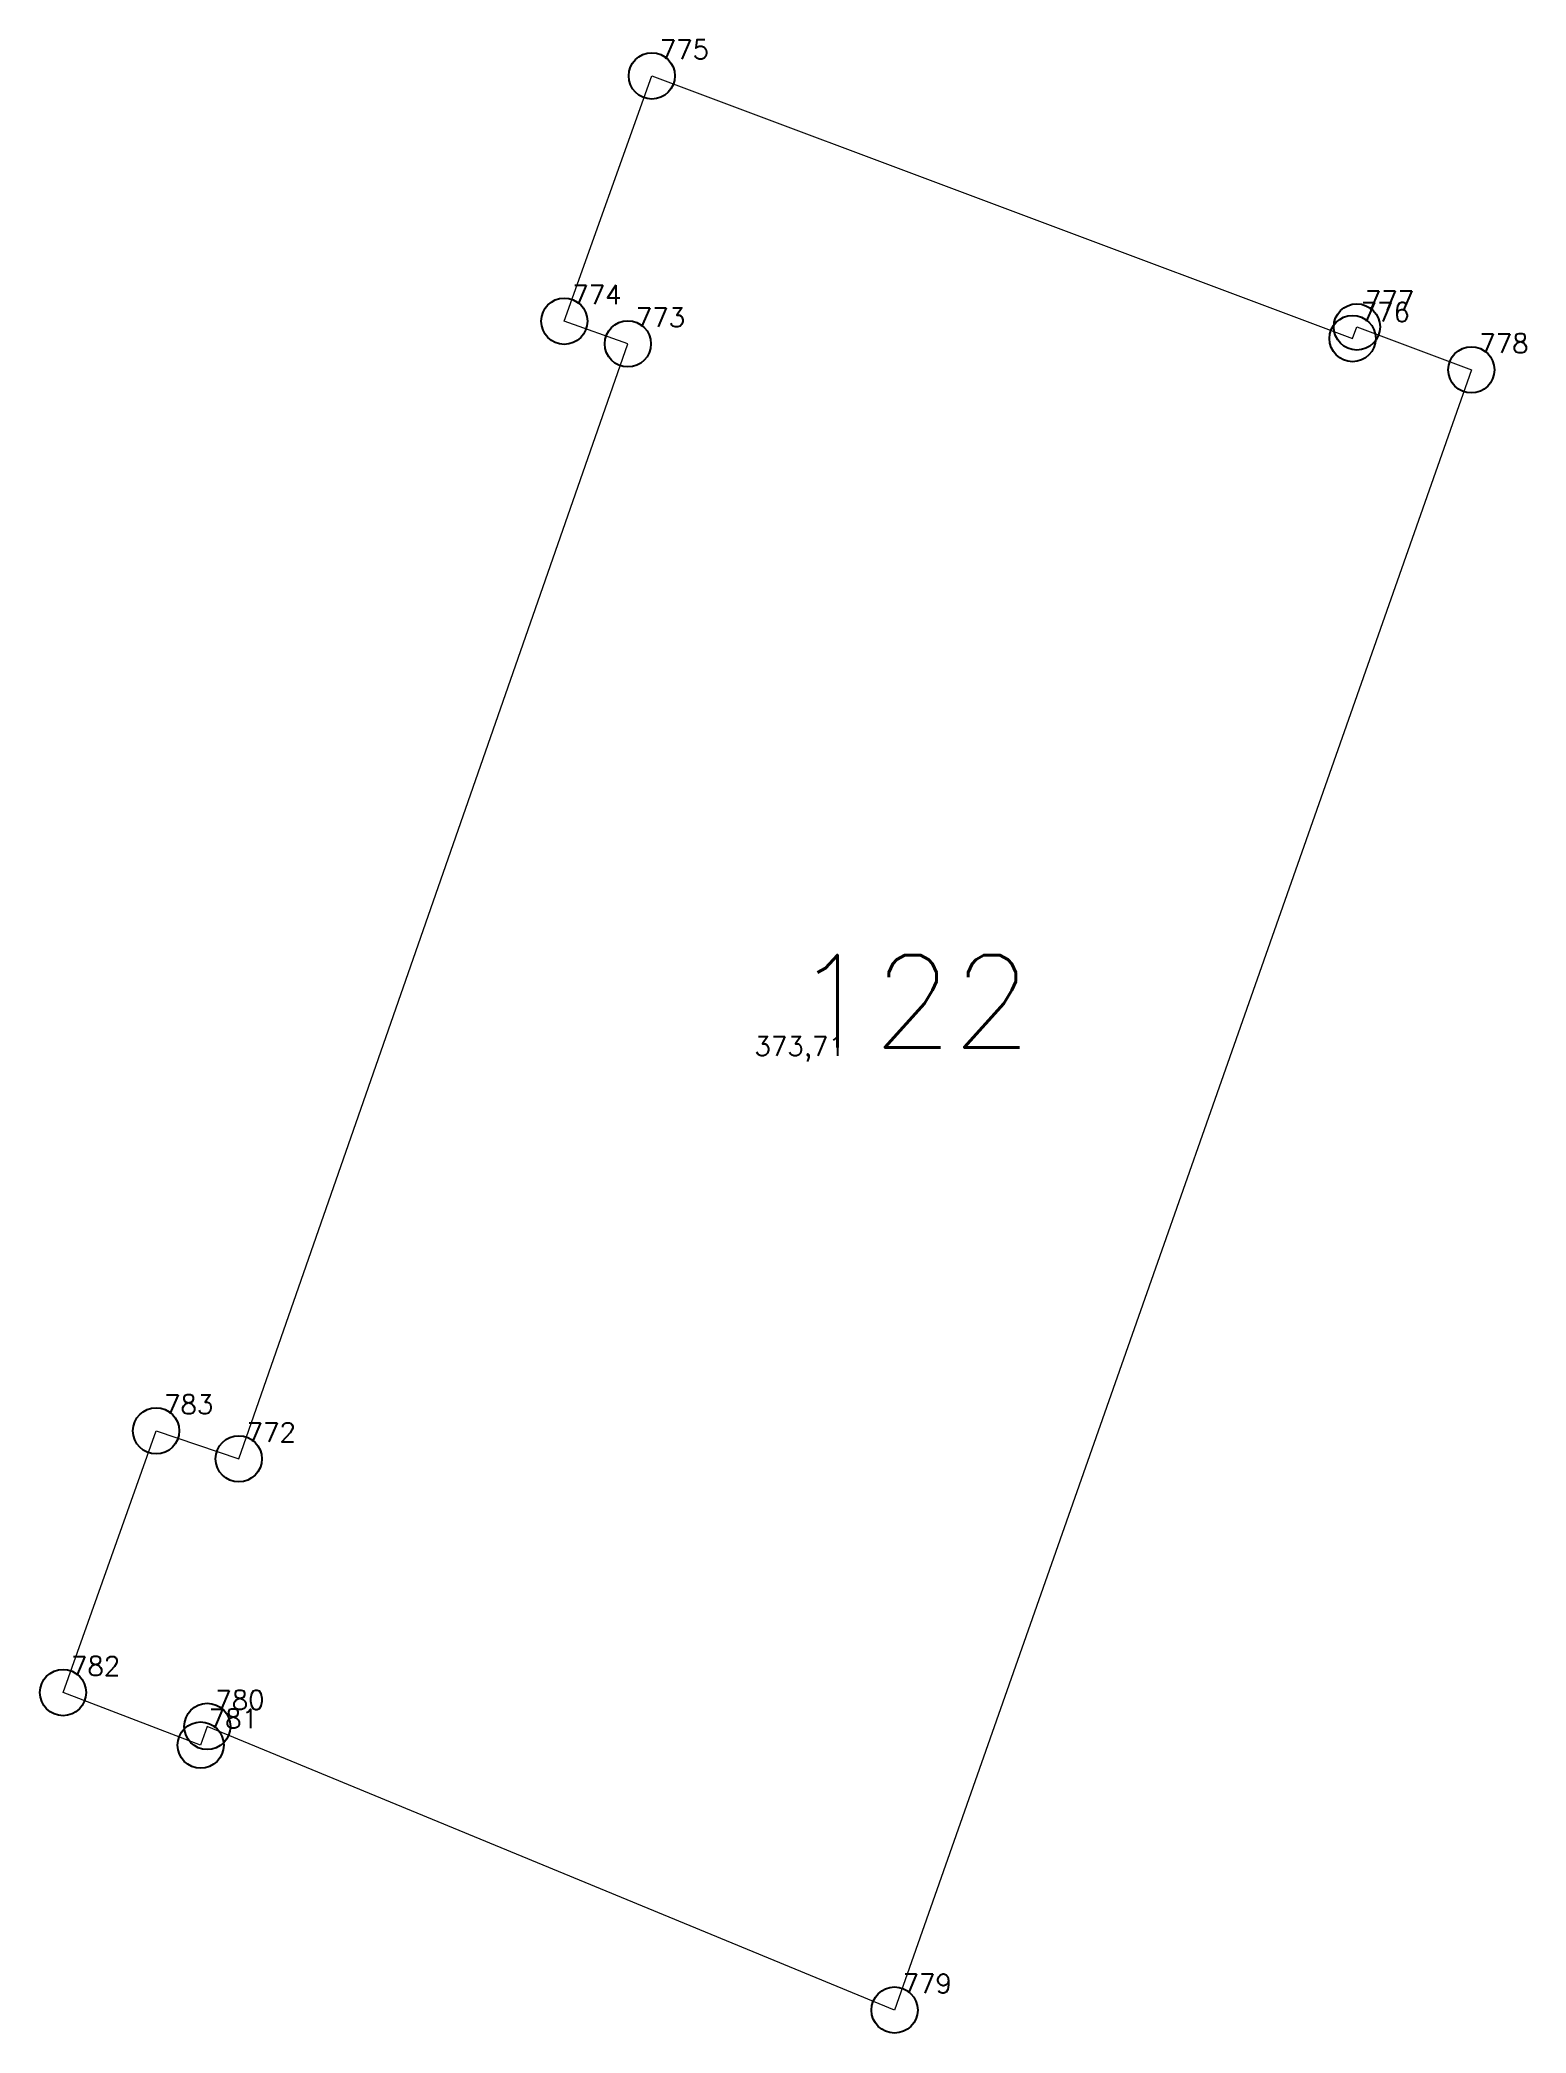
# Model space of a CAD drawing. Extents: x 1390459 to 1399082, y 355064 to 360767.
# Drawn here: x 1396840.37 to 1396864.48, y 359701.75 to 359734.09 of the extents above; entities that cross this region are included whole.
import ezdxf

# ---------------------------------------------------------------- set-up
doc = ezdxf.new("R2010")
doc.units = 0
doc.header["$PDMODE"] = 33
doc.header["$PDSIZE"] = 0.75
doc.layers.add('9 - ценная историческая застройка советский период', color=7, linetype='Continuous')
doc.layers.add('OKN_VALUED_LABELS', color=1, linetype='Continuous')
doc.styles.get("Standard").update_dxf_attribs({"font": 'simplex.shx'})

msp = doc.modelspace()

# ---------------------------------------------------------------- texts
at = {"layer": '9 - ценная историческая застройка советский период', "color": 7}
for s, p in [('775', (1396850.429, 359733.782)), ('774', (1396849.01, 359729.803)), ('777', (1396861.867, 359729.709)), ('773', (1396850.041, 359729.435)), ('776', (1396861.797, 359729.522)), ('778', (1396863.723, 359729.014)), ('373,71', (1396851.965, 359717.61)), ('783', (1396842.388, 359711.798)), ('772', (1396843.728, 359711.345)), ('782', (1396840.878, 359707.552)), ('780', (1396843.219, 359707.002)), ('781', (1396843.111, 359706.699)), ('779', (1396854.368, 359702.4))]:
    msp.add_text(s, height=0.3111, dxfattribs=at).set_placement(p)
at = {"layer": 'OKN_VALUED_LABELS'}
msp.add_text('122', height=1.5, dxfattribs=at).set_placement((1396852.603, 359717.744))

# ---------------------------------------------------------------- linework, layer by layer
at = {"layer": '9 - ценная историческая застройка советский период', "color": 7, "lineweight": 20}
msp.add_lwpolyline([(1396843.599, 359711.07), (1396849.912, 359729.161), (1396848.881, 359729.528), (1396850.3, 359733.508), (1396861.668, 359729.247), (1396861.738, 359729.435), (1396863.594, 359728.739), (1396854.239, 359702.126), (1396843.09, 359706.728), (1396842.982, 359706.425), (1396840.749, 359707.277), (1396842.259, 359711.523), (1396843.599, 359711.07)], close=True, dxfattribs=at)
at = {"layer": '9 - ценная историческая застройка советский период'}
for p in [(1396850.3, 359733.508), (1396848.881, 359729.528), (1396861.738, 359729.435), (1396849.912, 359729.161), (1396861.668, 359729.247), (1396863.594, 359728.739), (1396842.259, 359711.523), (1396843.599, 359711.07), (1396840.749, 359707.277), (1396843.09, 359706.728), (1396842.982, 359706.425), (1396854.239, 359702.126)]:
    msp.add_point(p, dxfattribs=at)

msp.set_redraw_order([(e.dxf.handle, doc.entitydb.next_handle()) for e in msp.query("TEXT MTEXT ATTDEF DIMENSION ARC_DIMENSION")])  # texts and dimensions are drawn at this point

doc.saveas('drawing.dxf')
